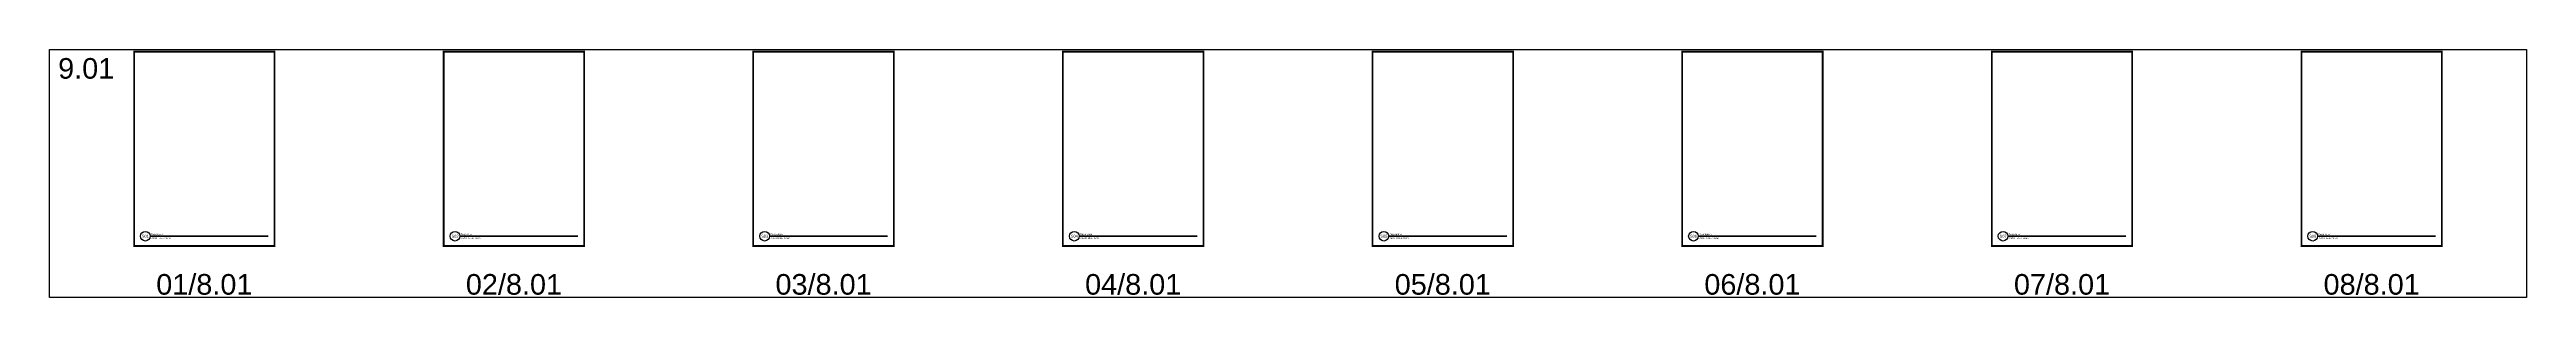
# Model space of a CAD drawing. Header units: inches. Extents: x -257 to 21868, y -296 to 108.
# Drawn here: x -20 to 556, y -252 to -194 of the extents above; entities that cross this region are included whole.
import ezdxf
from ezdxf.enums import TextEntityAlignment as Align

# ---------------------------------------------------------------- set-up
doc = ezdxf.new("R2010")
doc.units = ezdxf.units.IN
doc.header["$MEASUREMENT"] = 0
doc.layers.get('Defpoints').update_dxf_attribs({"color": 3})
doc.layers.add('NSE-Border', color=156, linetype='Continuous', plot=False)
doc.layers.add('NSE-Detail Border', color=7, linetype='Continuous')
doc.layers.add('NSE-Elev-Title', color=51, linetype='Continuous', lineweight=40)
doc.styles.add('004 - NSSM - Standard', font='arial.ttf', dxfattribs={"height": 0.4})
doc.styles.add('008 - NSSM - Standard', font='arial.ttf', dxfattribs={"height": 0.8})
doc.styles.add('048 - NSSM - Standard', font='arial.ttf', dxfattribs={"height": 4.8})

# ---------------------------------------------------------------- blocks, each defined once
blk = doc.blocks.new('*U11')
at = {"ltscale": 0.0625}
blk.add_wipeout([(8.17, 1.04), (0, 1.04), (0, 0), (8.17, 0)], dxfattribs=at)
at = {"layer": 'Defpoints'}
blk.add_circle((0.66, 0.57), 0.281, dxfattribs=at)
at = {"layer": 'NSE-Border', "ltscale": 0.0625, "const_width": 0.1}
blk.add_lwpolyline([(0, 0), (8.17, 0), (8.17, 11.31), (0, 11.31)], close=True, dxfattribs=at)
at = {"layer": 'NSE-Elev-Title'}
blk.add_line((0.94, 0.57), (7.8, 0.57), dxfattribs=at)
at = {"layer": 'Defpoints', "style": '008 - NSSM - Standard'}
blk.add_attdef('DETAIL_NUMBER', text='', height=0.163, dxfattribs=at).set_placement((0.66, 0.57), align=Align.MIDDLE_CENTER)
at = {"layer": 'NSE-Elev-Title', "style": '004 - NSSM - Standard'}
blk.add_text('ARCH REF:', height=0.1, dxfattribs=at).set_placement((1.39, 0.46), align=Align.MIDDLE_CENTER)
for tag, p in [('DETAIL_DESCRIPTION', (1, 0.63)), ('ARCH_REF', (1.8, 0.4))]:
    blk.add_attdef(tag, p, '', height=0.1, dxfattribs=at)

msp = doc.modelspace()

# ---------------------------------------------------------------- block references
at = {"layer": 'NSE-Detail Border', "xscale": 4, "yscale": 4, "zscale": 4}
for p, values in [((-0.39377, -239.75), {'DETAIL_DESCRIPTION': 'Description', 'ARCH_REF': 'None', 'DETAIL_NUMBER': 'S01'}), ((71.60623, -239.75), {'DETAIL_DESCRIPTION': 'Description', 'ARCH_REF': 'None', 'DETAIL_NUMBER': 'S02'}), ((143.60623, -239.75), {'DETAIL_DESCRIPTION': 'Description', 'ARCH_REF': 'None', 'DETAIL_NUMBER': 'S03'}), ((215.60623, -239.75), {'DETAIL_DESCRIPTION': 'Description', 'ARCH_REF': 'None', 'DETAIL_NUMBER': 'S04'}), ((287.60623, -239.75), {'DETAIL_DESCRIPTION': 'Description', 'ARCH_REF': 'None', 'DETAIL_NUMBER': 'S05'}), ((359.60623, -239.75), {'DETAIL_DESCRIPTION': 'Description', 'ARCH_REF': 'None', 'DETAIL_NUMBER': 'S06'}), ((431.60623, -239.75), {'DETAIL_DESCRIPTION': 'Description', 'ARCH_REF': 'None', 'DETAIL_NUMBER': 'S07'}), ((503.60623, -239.75), {'DETAIL_DESCRIPTION': 'Description', 'ARCH_REF': 'None', 'DETAIL_NUMBER': 'S08'})]:
    msp.add_blockref('*U11', p, dxfattribs=at).add_auto_attribs(values)

# ---------------------------------------------------------------- texts
at = {"layer": 'Defpoints', "char_height": 4.8, "style": '048 - NSSM - Standard'}
for s, heights, insert, attachment_point in [('9.01', [0], (-18.05002, -196), 1), ('01/8.01', [0], (15.94998, -246.28629), 2), ('02/8.01', [0], (87.94998, -246.28629), 2), ('03/8.01', [0], (159.94998, -246.28629), 2), ('04/8.01', [0], (231.94998, -246.28629), 2), ('05/8.01', [0], (303.94998, -246.28629), 2), ('06/8.01', [4.96371], (375.94998, -246.28629), 2), ('07/8.01', [0], (447.94998, -246.28629), 2), ('08/8.01', [0], (519.94998, -246.28629), 2)]:
    msp.add_mtext_dynamic_manual_height_columns(s, width=15.7513444, gutter_width=2, heights=heights, dxfattribs=dict(at, insert=insert, attachment_point=attachment_point))

# ---------------------------------------------------------------- next in the draw order: linework, layer by layer
at = {"layer": 'Defpoints'}
msp.add_lwpolyline([(-20.05002, -194), (555.94998, -194), (555.94998, -251.75), (-20.05002, -251.75)], close=True, dxfattribs=at)

doc.saveas('drawing.dxf')
